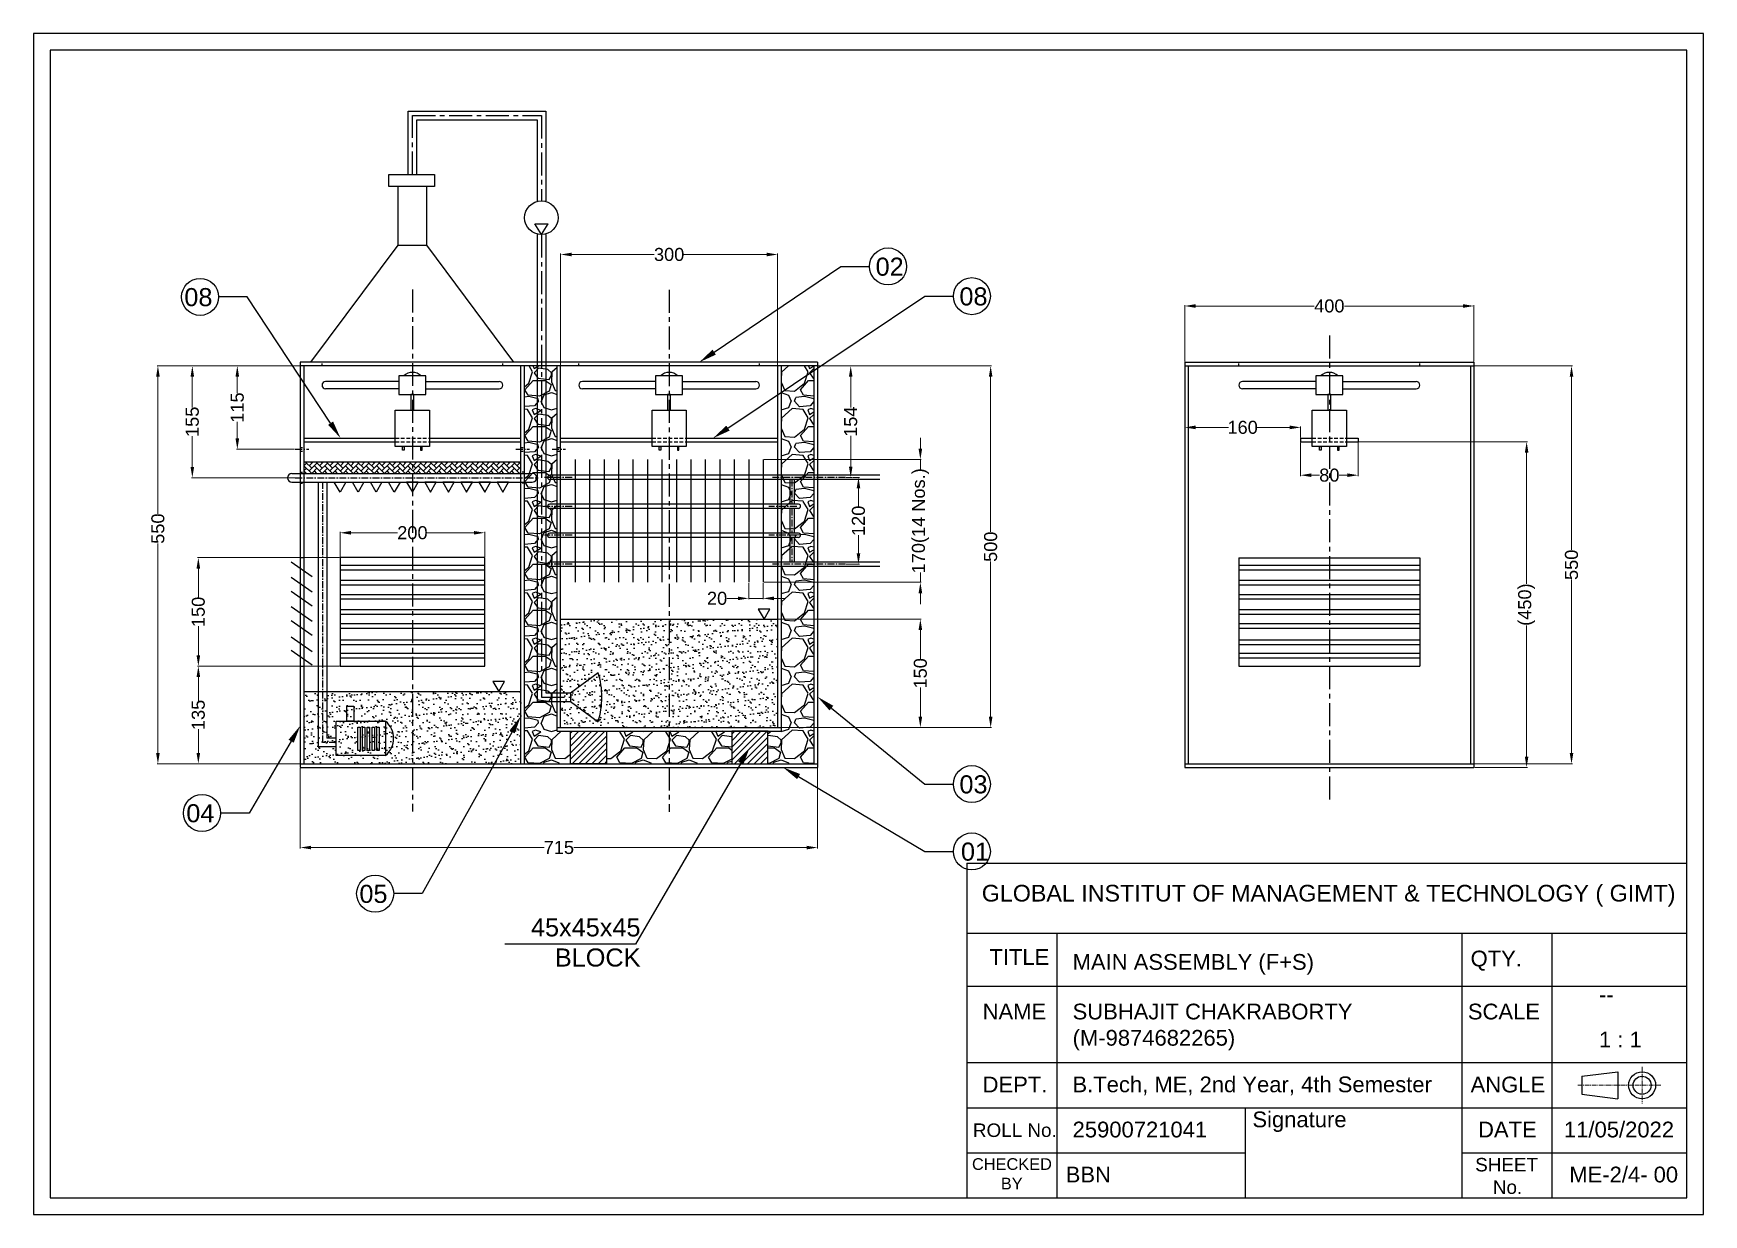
# Model space of a CAD drawing. Header units: millimetres. Extents: x 215 to 15965, y -6575 to 857.
# Drawn here: x 237 to 2546, y -2839 to -1206 of the extents above; entities that cross this region are included whole.
import ezdxf
from ezdxf import colors
from ezdxf.entities.mleader import LeaderData, LeaderLine
from ezdxf.math import Vec2, Vec3

# ---------------------------------------------------------------- set-up
doc = ezdxf.new("R2010")
doc.units = ezdxf.units.MM
for name, pattern in [('CENTER', [50.8, 31.75, -6.35, 6.35, -6.35]), ('HIDDEN', [9.525, 6.35, -3.175]), ('JIS_02_2.0', [3, 2, -1])]:
    doc.linetypes.add(name, pattern=pattern)
doc.styles.get("Standard").update_dxf_attribs({"font": 'arial.ttf'})
doc.dimstyles.new('BIJU SP. D-LINE', dxfattribs={"dimtxt": 6, "dimasz": 5.5, "dimexe": 1.25, "dimexo": 1, "dimtad": 0, "dimdec": 0, "dimdsep": 46, "dimtxsty": 'Standard', "dimcen": 2.5, "dimclrd": 200, "dimclre": 200, "dimclrt": 256, "dimadec": 0, "dimazin": 0, "dimtm": 1e-09, "dimtfac": 1, "dimtdec": 0, "dimtmove": 0, "dimatfit": 3, "dimfxl": 0, "dimlwd": 13, "dimlwe": 13, "dimarcsym": 0})

msp = doc.modelspace()

# ---------------------------------------------------------------- texts
at = {"char_height": 25}
for s, width, insert, attachment_point in [('02', 42.736, (1401.1, -1515.6), 1), ('08', 42.736, (484.1, -1557.7), 3), ('08', 42.736, (1517, -1556.7), 1), ('03', 42.736, (1517, -2231.3), 1), ('04', 42.736, (486.8, -2271.2), 3), ('01', 42.736, (1519.1, -2324.3), 1), ('05', 42.736, (726.2, -2382.7), 3), ('\\A1;45x45x45 BLOCK', 215.378, (1076, -2429), 3)]:
    msp.add_mtext_dynamic_manual_height_columns(s, width=width, gutter_width=12.5, heights=[0], dxfattribs=dict(at, insert=insert, attachment_point=attachment_point))

# ---------------------------------------------------------------- blocks, each defined once
blk = doc.blocks.new('*D523')
at = {"color": 200, "lineweight": 13, "transparency": 16777216}
for p, q in [((1321.6, -1665.3), (1561.5, -1665.3)), ((1560.2, -1680.3), (1560.2, -1894.8)), ((1560.2, -2150.3), (1560.2, -1935.7)), ((1271.6, -2165.3), (1561.5, -2165.3))]:
    blk.add_line(p, q, dxfattribs=at)
at = {"color": 200, "transparency": 16777216}
for points in [[(1557.7, -1680.3), (1562.7, -1680.3), (1560.2, -1665.3)], [(1557.7, -2150.3), (1562.7, -2150.3), (1560.2, -2165.3)]]:
    blk.add_solid(points, dxfattribs=at)
at = {"layer": 'Defpoints', "color": 0, "transparency": 16777216}
for p in [(1320.6, -1665.3), (1270.6, -2165.3), (1560.2, -2165.3)]:
    blk.add_point(p, dxfattribs=at)
at = {"transparency": 16777216, "insert": (1560.2, -1915.3), "char_height": 18, "attachment_point": 5, "rotation": 90}
blk.add_mtext('500', dxfattribs=at)
blk = doc.blocks.new('*D524')
at = {"color": 200, "lineweight": 13, "transparency": 16777216}
for p, q in [((604.6, -1665.3), (407.5, -1665.3)), ((408.7, -1680.3), (408.7, -1869.8)), ((408.7, -2200.3), (408.7, -1910.7)), ((604.6, -2215.3), (407.5, -2215.3))]:
    blk.add_line(p, q, dxfattribs=at)
at = {"color": 200, "transparency": 16777216}
for points in [[(406.2, -1680.3), (411.2, -1680.3), (408.7, -1665.3)], [(406.2, -2200.3), (411.2, -2200.3), (408.7, -2215.3)]]:
    blk.add_solid(points, dxfattribs=at)
at = {"layer": 'Defpoints', "color": 0, "transparency": 16777216}
for p in [(605.6, -1665.3), (408.7, -2215.3), (605.6, -2215.3)]:
    blk.add_point(p, dxfattribs=at)
at = {"transparency": 16777216, "insert": (408.7, -1890.3), "char_height": 18, "attachment_point": 5, "rotation": 90}
blk.add_mtext('550', dxfattribs=at)
blk = doc.blocks.new('*D525')
at = {"color": 200, "lineweight": 13, "transparency": 16777216}
for p, q in [((1320.6, -2216.3), (1320.6, -2332.5)), ((605.6, -2221.3), (605.6, -2332.5)), ((620.6, -2331.2), (942.6, -2331.2)), ((1305.6, -2331.2), (983.6, -2331.2))]:
    blk.add_line(p, q, dxfattribs=at)
at = {"color": 200, "transparency": 16777216}
for points in [[(620.6, -2328.7), (620.6, -2333.7), (605.6, -2331.2)], [(1305.6, -2328.7), (1305.6, -2333.7), (1320.6, -2331.2)]]:
    blk.add_solid(points, dxfattribs=at)
at = {"layer": 'Defpoints', "color": 0, "transparency": 16777216}
for p in [(1320.6, -2215.3), (605.6, -2220.3), (1320.6, -2331.2)]:
    blk.add_point(p, dxfattribs=at)
at = {"transparency": 16777216, "insert": (963.1, -2331.2), "char_height": 18, "attachment_point": 5}
blk.add_mtext('715', dxfattribs=at)
blk = doc.blocks.new('*D526')
at = {"color": 200, "lineweight": 13, "transparency": 16777216}
for p, q in [((965.6, -1664.3), (965.6, -1510)), ((980.6, -1511.3), (1095.1, -1511.3)), ((1250.6, -1511.3), (1136, -1511.3)), ((1265.6, -1664.3), (1265.6, -1510))]:
    blk.add_line(p, q, dxfattribs=at)
at = {"color": 200, "transparency": 16777216}
for points in [[(980.6, -1508.8), (980.6, -1513.8), (965.6, -1511.3)], [(1250.6, -1508.8), (1250.6, -1513.8), (1265.6, -1511.3)]]:
    blk.add_solid(points, dxfattribs=at)
at = {"layer": 'Defpoints', "color": 0, "transparency": 16777216}
for p in [(1265.6, -1511.3), (965.6, -1665.3), (1265.6, -1665.3)]:
    blk.add_point(p, dxfattribs=at)
at = {"transparency": 16777216, "insert": (1115.6, -1511.3), "char_height": 18, "attachment_point": 5}
blk.add_mtext('300', dxfattribs=at)
blk = doc.blocks.new('*D527')
at = {"color": 200, "lineweight": 13, "transparency": 16777216}
for p, q in [((604.6, -1665.3), (517.2, -1665.3)), ((518.5, -1680.3), (518.5, -1703.2)), ((518.5, -1765.6), (518.5, -1742.7)), ((597.7, -1780.6), (517.2, -1780.6))]:
    blk.add_line(p, q, dxfattribs=at)
at = {"color": 200, "transparency": 16777216}
for points in [[(516, -1680.3), (521, -1680.3), (518.5, -1665.3)], [(516, -1765.6), (521, -1765.6), (518.5, -1780.6)]]:
    blk.add_solid(points, dxfattribs=at)
at = {"layer": 'Defpoints', "color": 0, "transparency": 16777216}
for p in [(605.6, -1665.3), (518.5, -1780.6), (598.7, -1780.6)]:
    blk.add_point(p, dxfattribs=at)
at = {"transparency": 16777216, "insert": (518.5, -1722.9), "char_height": 18, "attachment_point": 5, "rotation": 90}
blk.add_mtext('115', dxfattribs=at)
blk = doc.blocks.new('*D528')
at = {"color": 200, "lineweight": 13, "transparency": 16777216}
for p, q in [((529.6, -1665.3), (455.1, -1665.3)), ((456.3, -1680.3), (456.3, -1722.9)), ((456.3, -1804.9), (456.3, -1762.3)), ((604.6, -1819.9), (455.1, -1819.9))]:
    blk.add_line(p, q, dxfattribs=at)
at = {"color": 200, "transparency": 16777216}
for points in [[(453.8, -1680.3), (458.8, -1680.3), (456.3, -1665.3)], [(453.8, -1804.9), (458.8, -1804.9), (456.3, -1819.9)]]:
    blk.add_solid(points, dxfattribs=at)
at = {"layer": 'Defpoints', "color": 0, "transparency": 16777216}
for p in [(530.6, -1665.3), (456.3, -1819.9), (605.6, -1819.9)]:
    blk.add_point(p, dxfattribs=at)
at = {"transparency": 16777216, "insert": (456.3, -1742.6), "char_height": 18, "attachment_point": 5, "rotation": 90}
blk.add_mtext('155', dxfattribs=at)
blk = doc.blocks.new('*D529')
at = {"color": 200, "lineweight": 13, "transparency": 16777216}
for p, q in [((1360.3, -1665.3), (1368, -1665.3)), ((1366.7, -1680.3), (1366.7, -1722.7)), ((1366.7, -1804.5), (1366.7, -1762)), ((1360.3, -1819.5), (1368, -1819.5))]:
    blk.add_line(p, q, dxfattribs=at)
at = {"color": 200, "transparency": 16777216}
for points in [[(1364.2, -1680.3), (1369.2, -1680.3), (1366.7, -1665.3)], [(1364.2, -1804.5), (1369.2, -1804.5), (1366.7, -1819.5)]]:
    blk.add_solid(points, dxfattribs=at)
at = {"layer": 'Defpoints', "color": 0, "transparency": 16777216}
for p in [(1359.3, -1665.3), (1359.3, -1819.5), (1366.7, -1819.5)]:
    blk.add_point(p, dxfattribs=at)
at = {"transparency": 16777216, "insert": (1366.7, -1742.4), "char_height": 18, "attachment_point": 5, "rotation": 90}
blk.add_mtext('154', dxfattribs=at)
blk = doc.blocks.new('*D530')
at = {"color": 200, "lineweight": 13, "transparency": 16777216}
for p, q in [((1463, -1779.6), (1463, -1764.6)), ((1246.6, -1794.6), (1464.3, -1794.6)), ((1463, -1794.6), (1463, -1808)), ((1463, -1964.5), (1463, -1951)), ((1246.6, -1964.5), (1464.3, -1964.5)), ((1463, -1979.5), (1463, -1994.5))]:
    blk.add_line(p, q, dxfattribs=at)
at = {"color": 200, "transparency": 16777216}
for points in [[(1460.5, -1779.6), (1465.5, -1779.6), (1463, -1794.6)], [(1460.5, -1979.5), (1465.5, -1979.5), (1463, -1964.5)]]:
    blk.add_solid(points, dxfattribs=at)
at = {"layer": 'Defpoints', "color": 0, "transparency": 16777216}
for p in [(1245.6, -1794.6), (1245.6, -1964.5), (1463, -1964.5)]:
    blk.add_point(p, dxfattribs=at)
at = {"transparency": 16777216, "insert": (1463, -1879.5), "char_height": 18, "attachment_point": 5, "rotation": 90}
blk.add_mtext('170(14 Nos.)', dxfattribs=at)
blk = doc.blocks.new('*D531')
at = {"color": 200, "lineweight": 13, "transparency": 16777216}
for p, q in [((1266.6, -2015.3), (1464.3, -2015.3)), ((1463, -2030.3), (1463, -2070.6)), ((1463, -2150.3), (1463, -2109.9)), ((1271.6, -2165.3), (1464.3, -2165.3))]:
    blk.add_line(p, q, dxfattribs=at)
at = {"color": 200, "transparency": 16777216}
for points in [[(1460.5, -2030.3), (1465.5, -2030.3), (1463, -2015.3)], [(1460.5, -2150.3), (1465.5, -2150.3), (1463, -2165.3)]]:
    blk.add_solid(points, dxfattribs=at)
at = {"layer": 'Defpoints', "color": 0, "transparency": 16777216}
for p in [(1265.6, -2015.3), (1270.6, -2165.3), (1463, -2165.3)]:
    blk.add_point(p, dxfattribs=at)
at = {"transparency": 16777216, "insert": (1463, -2090.3), "char_height": 18, "attachment_point": 5, "rotation": 90}
blk.add_mtext('150', dxfattribs=at)
blk = doc.blocks.new('*D537')
at = {"color": 200, "lineweight": 13, "transparency": 16777216}
for p, q in [((1988.7, -1771.3), (1988.7, -1817.7)), ((2068.3, -1771.3), (2068.3, -1817.7)), ((2003.7, -1816.4), (2015, -1816.4)), ((2053.3, -1816.4), (2042, -1816.4))]:
    blk.add_line(p, q, dxfattribs=at)
at = {"color": 200, "transparency": 16777216}
for points in [[(2003.7, -1813.9), (2003.7, -1818.9), (1988.7, -1816.4)], [(2053.3, -1813.9), (2053.3, -1818.9), (2068.3, -1816.4)]]:
    blk.add_solid(points, dxfattribs=at)
at = {"layer": 'Defpoints', "color": 0, "transparency": 16777216}
for p in [(1988.7, -1770.3), (2068.3, -1770.3), (2068.3, -1816.4)]:
    blk.add_point(p, dxfattribs=at)
at = {"transparency": 16777216, "insert": (2028.5, -1816.4), "char_height": 18, "attachment_point": 5}
blk.add_mtext('80', dxfattribs=at)
blk = doc.blocks.new('*D538')
at = {"color": 200, "lineweight": 13, "transparency": 16777216}
for p, q in [((1828.5, -1764.8), (1828.5, -1749)), ((1843.5, -1750.3), (1889, -1750.3)), ((1973.7, -1750.3), (1928.2, -1750.3)), ((1988.7, -1764.3), (1988.7, -1749))]:
    blk.add_line(p, q, dxfattribs=at)
at = {"color": 200, "transparency": 16777216}
for points in [[(1843.5, -1747.8), (1843.5, -1752.8), (1828.5, -1750.3)], [(1973.7, -1747.8), (1973.7, -1752.8), (1988.7, -1750.3)]]:
    blk.add_solid(points, dxfattribs=at)
at = {"layer": 'Defpoints', "color": 0, "transparency": 16777216}
for p in [(1988.7, -1750.3), (1828.5, -1765.8), (1988.7, -1765.3)]:
    blk.add_point(p, dxfattribs=at)
at = {"transparency": 16777216, "insert": (1908.6, -1750.3), "char_height": 18, "attachment_point": 5}
blk.add_mtext('160', dxfattribs=at)
blk = doc.blocks.new('*D539')
at = {"color": 200, "lineweight": 13, "transparency": 16777216}
for p, q in [((2066.8, -1770.3), (2302.5, -1770.3)), ((2301.3, -1785.3), (2301.3, -1966.5)), ((2301.3, -2205.3), (2301.3, -2024)), ((2229.5, -2220.3), (2302.5, -2220.3))]:
    blk.add_line(p, q, dxfattribs=at)
at = {"color": 200, "transparency": 16777216}
for points in [[(2298.8, -1785.3), (2303.8, -1785.3), (2301.3, -1770.3)], [(2298.8, -2205.3), (2303.8, -2205.3), (2301.3, -2220.3)]]:
    blk.add_solid(points, dxfattribs=at)
at = {"layer": 'Defpoints', "color": 0, "transparency": 16777216}
for p in [(2065.8, -1770.3), (2228.5, -2220.3), (2301.3, -2220.3)]:
    blk.add_point(p, dxfattribs=at)
at = {"transparency": 16777216, "insert": (2301.3, -1995.3), "char_height": 18, "attachment_point": 5, "rotation": 90}
blk.add_mtext('(450)', dxfattribs=at)
blk = doc.blocks.new('*D540')
at = {"color": 200, "lineweight": 13, "transparency": 16777216}
for p, q in [((2229.5, -1665.3), (2364.6, -1665.3)), ((2363.4, -1680.3), (2363.4, -1919.8)), ((2363.4, -2200.3), (2363.4, -1960.7)), ((2229.5, -2215.3), (2364.6, -2215.3))]:
    blk.add_line(p, q, dxfattribs=at)
at = {"color": 200, "transparency": 16777216}
for points in [[(2360.9, -1680.3), (2365.9, -1680.3), (2363.4, -1665.3)], [(2360.9, -2200.3), (2365.9, -2200.3), (2363.4, -2215.3)]]:
    blk.add_solid(points, dxfattribs=at)
at = {"layer": 'Defpoints', "color": 0, "transparency": 16777216}
for p in [(2228.5, -1665.3), (2228.5, -2215.3), (2363.4, -2215.3)]:
    blk.add_point(p, dxfattribs=at)
at = {"transparency": 16777216, "insert": (2363.4, -1940.3), "char_height": 18, "attachment_point": 5, "rotation": 90}
blk.add_mtext('550', dxfattribs=at)
blk = doc.blocks.new('*D541')
at = {"color": 200, "lineweight": 13, "transparency": 16777216}
for p, q in [((1828.5, -1659.3), (1828.5, -1581.3)), ((1843.5, -1582.5), (2007.7, -1582.5)), ((2213.5, -1582.5), (2049.3, -1582.5)), ((2228.5, -1659.3), (2228.5, -1581.3))]:
    blk.add_line(p, q, dxfattribs=at)
at = {"color": 200, "transparency": 16777216}
for points in [[(1843.5, -1580), (1843.5, -1585), (1828.5, -1582.5)], [(2213.5, -1580), (2213.5, -1585), (2228.5, -1582.5)]]:
    blk.add_solid(points, dxfattribs=at)
at = {"layer": 'Defpoints', "color": 0, "transparency": 16777216}
for p in [(2228.5, -1582.5), (1828.5, -1660.3), (2228.5, -1660.3)]:
    blk.add_point(p, dxfattribs=at)
at = {"transparency": 16777216, "insert": (2028.5, -1582.5), "char_height": 18, "attachment_point": 5}
blk.add_mtext('400', dxfattribs=at)
blk = doc.blocks.new('*D543')
at = {"color": 200, "lineweight": 13, "transparency": 16777216}
for p, q in [((1225.6, -1965.5), (1225.6, -1987.9)), ((1245.6, -1965.5), (1245.6, -1987.9)), ((1210.6, -1986.7), (1195.6, -1986.7)), ((1245.6, -1986.7), (1225.6, -1986.7)), ((1260.6, -1986.7), (1275.6, -1986.7))]:
    blk.add_line(p, q, dxfattribs=at)
at = {"color": 200, "transparency": 16777216}
for points in [[(1210.6, -1984.2), (1210.6, -1989.2), (1225.6, -1986.7)], [(1260.6, -1984.2), (1260.6, -1989.2), (1245.6, -1986.7)]]:
    blk.add_solid(points, dxfattribs=at)
at = {"layer": 'Defpoints', "color": 0, "transparency": 16777216}
for p in [(1225.6, -1964.5), (1245.6, -1964.5), (1245.6, -1986.7)]:
    blk.add_point(p, dxfattribs=at)
at = {"transparency": 16777216, "insert": (1181.9, -1986.7), "char_height": 18, "attachment_point": 5}
blk.add_mtext('20', dxfattribs=at)
blk = doc.blocks.new('*D544')
at = {"color": 200, "lineweight": 13, "transparency": 16777216}
for p, q in [((660.6, -1929.4), (660.6, -1894.8)), ((675.6, -1896), (739.9, -1896)), ((845.6, -1896), (781.2, -1896)), ((860.6, -1929.4), (860.6, -1894.8))]:
    blk.add_line(p, q, dxfattribs=at)
at = {"color": 200, "transparency": 16777216}
for points in [[(675.6, -1893.5), (675.6, -1898.5), (660.6, -1896)], [(845.6, -1893.5), (845.6, -1898.5), (860.6, -1896)]]:
    blk.add_solid(points, dxfattribs=at)
at = {"layer": 'Defpoints', "color": 0, "transparency": 16777216}
for p in [(860.6, -1896), (660.6, -1930.4), (860.6, -1930.4)]:
    blk.add_point(p, dxfattribs=at)
at = {"transparency": 16777216, "insert": (760.6, -1896), "char_height": 18, "attachment_point": 5}
blk.add_mtext('200', dxfattribs=at)
blk = doc.blocks.new('*D545')
at = {"color": 200, "lineweight": 13, "transparency": 16777216}
for p, q in [((659.6, -1930.4), (463.3, -1930.4)), ((464.6, -1945.4), (464.6, -1985.8)), ((464.6, -2065.4), (464.6, -2025.1)), ((659.6, -2080.4), (463.3, -2080.4))]:
    blk.add_line(p, q, dxfattribs=at)
at = {"color": 200, "transparency": 16777216}
for points in [[(462.1, -1945.4), (467.1, -1945.4), (464.6, -1930.4)], [(462.1, -2065.4), (467.1, -2065.4), (464.6, -2080.4)]]:
    blk.add_solid(points, dxfattribs=at)
at = {"layer": 'Defpoints', "color": 0, "transparency": 16777216}
for p in [(660.6, -1930.4), (464.6, -2080.4), (660.6, -2080.4)]:
    blk.add_point(p, dxfattribs=at)
at = {"transparency": 16777216, "insert": (464.6, -2005.4), "char_height": 18, "attachment_point": 5, "rotation": 90}
blk.add_mtext('150', dxfattribs=at)
blk = doc.blocks.new('*D546')
at = {"color": 200, "lineweight": 13, "transparency": 16777216}
for p, q in [((659.6, -2080.4), (463.3, -2080.4)), ((464.6, -2095.4), (464.6, -2128.1)), ((464.6, -2200.3), (464.6, -2167.6)), ((604.6, -2215.3), (463.3, -2215.3))]:
    blk.add_line(p, q, dxfattribs=at)
at = {"color": 200, "transparency": 16777216}
for points in [[(462.1, -2095.4), (467.1, -2095.4), (464.6, -2080.4)], [(462.1, -2200.3), (467.1, -2200.3), (464.6, -2215.3)]]:
    blk.add_solid(points, dxfattribs=at)
at = {"layer": 'Defpoints', "color": 0, "transparency": 16777216}
for p in [(660.6, -2080.4), (464.6, -2215.3), (605.6, -2215.3)]:
    blk.add_point(p, dxfattribs=at)
at = {"transparency": 16777216, "insert": (464.6, -2147.8), "char_height": 18, "attachment_point": 5, "rotation": 90}
blk.add_mtext('135', dxfattribs=at)
blk = doc.blocks.new('*D569')
at = {"color": 200, "lineweight": 13, "transparency": 16777216}
for p, q in [((1369, -1819.5), (1378.7, -1819.5)), ((1377.4, -1834.5), (1377.4, -1859.8)), ((1377.4, -1924.5), (1377.4, -1899.1)), ((1360.3, -1939.5), (1378.7, -1939.5))]:
    blk.add_line(p, q, dxfattribs=at)
at = {"color": 200, "transparency": 16777216}
for points in [[(1374.9, -1834.5), (1379.9, -1834.5), (1377.4, -1819.5)], [(1374.9, -1924.5), (1379.9, -1924.5), (1377.4, -1939.5)]]:
    blk.add_solid(points, dxfattribs=at)
at = {"layer": 'Defpoints', "color": 0, "transparency": 16777216}
for p in [(1368, -1819.5), (1359.3, -1939.5), (1377.4, -1939.5)]:
    blk.add_point(p, dxfattribs=at)
at = {"transparency": 16777216, "insert": (1377.4, -1879.5), "char_height": 18, "attachment_point": 5, "rotation": 90}
blk.add_mtext('120', dxfattribs=at)
blk = doc.blocks.new('A$C096A11DD')
for p, q in [((664, 250), (664, 12)), ((664, 250), (1176, 250)), ((1176, 12), (1176, 204)), ((1176, 200), (664, 200)), ((728, 200), (728, 12)), ((1016, 200), (1016, 12)), ((1080, 200), (1080, 12)), ((1176, 162.1), (664, 162.1)), ((1176, 108), (664, 108)), ((1101.4, 98.4), (1127, 101.6)), ((1101.4, 98.4), (1101.4, 85.6)), ((1127, 101.6), (1127, 82.4)), ((1101.4, 85.6), (1127, 82.4)), ((664, 76), (1176, 76)), ((862.1, 12), (862.1, 76)), ((664, 44), (862.1, 44)), ((1016, 44), (1176, 44)), ((664, 12), (1176, 12))]:
    blk.add_line(p, q)
at = {"color": 6, "linetype": 'CENTER', "lineweight": 13, "ltscale": 0.1}
for p, q in [((1144.3, 105), (1144.3, 79)), ((1098.5, 92), (1157.8, 92))]:
    blk.add_line(p, q, dxfattribs=at)
at = {"color": 0}
for points in [[(1188, 0), (1188, 840), (0, 840), (0, 0)], [(1176, 12), (1176, 828), (12, 828), (12, 12)]]:
    blk.add_lwpolyline(points, close=True, dxfattribs=at)
for radius in [9.6, 6.4]:
    blk.add_circle((1144.3, 92), radius)
at = {"attachment_point": 1}
for s, width, insert, char_height in [('GLOBAL INSTITUT OF MANAGEMENT & TECHNOLOGY ( GIMT)', 597.904, (674.6, 234.5), 11.84), ('TITLE', 256, (680, 188.8), 11.2), ('MAIN ASSEMBLY (F+S)', 183.652, (739.2, 185.3), 11.2), ('QTY.', 160, (1022.3, 187.7), 11.2), ('--', 160, (1113.6, 162.1), 11.2), ('NAME', 160, (675.2, 150), 11.2), ('SUBHAJIT CHAKRABORTY (M-9874682265)', 230.767, (739.2, 150), 11.2), (' SCALE', 160, (1016, 150), 11.2), ('1 : 1', 160, (1113.6, 130.1), 11.2), ('DEPT.', 160, (675.2, 98.1), 11.2), ('B.Tech, ME, 2nd Year, 4th Semester ', 499.147, (739.1, 98.2), 11.2), ('ANGLE', 160, (1022.3, 98.1), 11.2), ('Signature ', 160, (867.1, 73.3), 11.2), ('ROLL No.', 160, (668.3, 64.8), 9.6), ('25900721041', 160, (739.2, 66.1), 11.2), ('DATE', 160, (1027.6, 66.1), 11.2), ('11/05/2022', 160, (1088.7, 66.1), 11.2), ('\\pi-17.774;CHECKED\\P\\pi2.7621;BY', 20.087, (685.4, 40.1), 8.32), ('\\pi-14.14871,t110.65129;SHEET \\P\\pi-1.56917,t123.23083;No.', 15.544, (1039.7, 40.3), 9.6), ('BBN', 160, (734.3, 34.1), 11.2), ('ME-2/4- 00', 160, (1092.5, 34.1), 11.2)]:
    blk.add_mtext_dynamic_manual_height_columns(s, width=width, gutter_width=12.5, heights=[0], dxfattribs=dict(at, insert=insert, char_height=char_height))

# ---------------------------------------------------------------- dimensions: what is measured, and where the dimension line sits
for base, p1, p2, picture, middle in [((1265.6, -1511.3), (965.6, -1665.3), (1265.6, -1665.3), '*D526', (1115.6, -1511.3)), ((2228.5, -1582.5), (1828.5, -1660.3), (2228.5, -1660.3), '*D541', (2028.5, -1582.5)), ((1988.7, -1750.3), (1828.5, -1765.8), (1988.7, -1765.3), '*D538', (1908.6, -1750.3)), ((860.6, -1896), (660.6, -1930.4), (860.6, -1930.4), '*D544', (760.6, -1896))]:
    dim = msp.add_linear_dim(base=base, p1=p1, p2=p2, dimstyle='BIJU SP. D-LINE', override={"dimtxt": 18, "dimasz": 15})
    dim.commit()
    dim.dimension.update_dxf_attribs({"geometry": picture, "text_midpoint": middle})
dim = msp.add_linear_dim(base=(408.7, -2215.3), p1=(605.6, -1665.3), p2=(605.6, -2215.3), angle=90, dimstyle='BIJU SP. D-LINE', override={"dimtxt": 18, "dimasz": 15})
dim.commit()
dim.dimension.update_dxf_attribs({"geometry": '*D524', "text_midpoint": (408.7, -1890.3), "dimtype": 160})
for base, p1, p2, picture, middle in [((456.3, -1819.9), (530.6, -1665.3), (605.6, -1819.9), '*D528', (456.3, -1742.6)), ((518.5, -1780.6), (605.6, -1665.3), (598.7, -1780.6), '*D527', (518.5, -1722.9)), ((1560.2, -2165.3), (1320.6, -1665.3), (1270.6, -2165.3), '*D523', (1560.2, -1915.3)), ((1366.7, -1819.5), (1359.3, -1665.3), (1359.3, -1819.5), '*D529', (1366.7, -1742.4)), ((2363.4, -2215.3), (2228.5, -1665.3), (2228.5, -2215.3), '*D540', (2363.4, -1940.3)), ((1377.4, -1939.5), (1368, -1819.5), (1359.3, -1939.5), '*D569', (1377.4, -1879.5)), ((464.6, -2080.4), (660.6, -1930.4), (660.6, -2080.4), '*D545', (464.6, -2005.4)), ((1463, -2165.3), (1265.6, -2015.3), (1270.6, -2165.3), '*D531', (1463, -2090.3)), ((464.6, -2215.3), (660.6, -2080.4), (605.6, -2215.3), '*D546', (464.6, -2147.8))]:
    dim = msp.add_linear_dim(base=base, p1=p1, p2=p2, angle=90, dimstyle='BIJU SP. D-LINE', override={"dimtxt": 18, "dimasz": 15})
    dim.commit()
    dim.dimension.update_dxf_attribs({"geometry": picture, "text_midpoint": middle})
for base, p1, p2, text, picture, middle in [((1463, -1964.5), (1245.6, -1794.6), (1245.6, -1964.5), '<>(14 Nos.)', '*D530', (1463, -1879.5)), ((2301.3, -2220.3), (2065.8, -1770.3), (2228.5, -2220.3), '(<>)', '*D539', (2301.3, -1995.3))]:
    dim = msp.add_linear_dim(base=base, p1=p1, p2=p2, angle=90, text=text, dimstyle='BIJU SP. D-LINE', override={"dimtxt": 18, "dimasz": 15})
    dim.commit()
    dim.dimension.update_dxf_attribs({"geometry": picture, "text_midpoint": middle})
for base, p1, p2, picture, middle in [((2068.3, -1816.4), (1988.7, -1770.3), (2068.3, -1770.3), '*D537', (2028.5, -1816.4)), ((1245.6, -1986.7), (1225.6, -1964.5), (1245.6, -1964.5), '*D543', (1181.9, -1986.7)), ((1320.6, -2331.2), (605.6, -2220.3), (1320.6, -2215.3), '*D525', (963.1, -2331.2))]:
    dim = msp.add_linear_dim(base=base, p1=p1, p2=p2, dimstyle='BIJU SP. D-LINE', override={"dimtxt": 18, "dimasz": 15})
    dim.commit()
    dim.dimension.update_dxf_attribs({"geometry": picture, "text_midpoint": middle, "dimtype": 160})

# ---------------------------------------------------------------- hatches: boundary and pattern name
h = msp.add_hatch()
h.set_pattern_fill('GRAVEL', color=30, scale=2.5)
h.paths.add_polyline_path([(979, -2215.3), (979, -2170.3), (960.6, -2170.3), (960.6, -1665.3), (915.6, -1665.3), (915.6, -2215.3)])
h.paths.add_polyline_path([(1252.1, -2170.3), (1252.1, -2215.3), (1315.6, -2215.3), (1315.6, -1665.3), (1270.6, -1665.3), (1270.6, -2170.3)])
h.paths.add_polyline_path([(1202.1, -2215.3), (1202.1, -2170.3), (1029, -2170.3), (1029, -2215.3)])
at = {"true_color": 0xf8d731}
h = msp.add_hatch(dxfattribs=at)
h.set_pattern_fill('AR-HBONE', color=40, scale=0.05)
h.paths.add_polyline_path([(760.6, -1797.9), (610.6, -1797.9), (610.6, -1813.9), (760.6, -1813.9)])
h.paths.add_polyline_path([(910.6, -1797.9), (760.6, -1797.9), (760.6, -1813.9), (910.6, -1813.9)])
h = msp.add_hatch()
h.set_pattern_fill('AR-SAND', color=4, scale=0.3)
h.paths.add_polyline_path([(965.6, -2015.3), (965.6, -2165.3), (1265.6, -2165.3), (1265.6, -2015.3)])
h = msp.add_hatch()
h.set_pattern_fill('AR-SAND', color=4, scale=0.3)
h.paths.add_polyline_path([(760.6, -2115.3), (610.6, -2115.3), (610.6, -2215.3), (760.6, -2215.3)])
h.paths.add_polyline_path([(910.6, -2115.3), (760.6, -2115.3), (760.6, -2215.3), (910.6, -2215.3)])
h = msp.add_hatch()
h.set_pattern_fill('ANSI31', color=3, scale=2)
h.paths.add_polyline_path([(1029, -2170.3), (979, -2170.3), (979, -2215.3), (1029, -2215.3)])
h.paths.add_polyline_path([(1252.1, -2170.3), (1202.1, -2170.3), (1202.1, -2215.3), (1252.1, -2215.3)])

# ---------------------------------------------------------------- linework, layer by layer
at = {"color": 3}
for p, q in [((754.6, -1400.8), (754.6, -1313.3)), ((754.6, -1313.3), (945, -1313.3)), ((945, -1313.3), (945, -1437.3)), ((766.6, -1400.8), (766.6, -1325.3)), ((766.6, -1325.3), (933, -1325.3)), ((933, -1325.3), (933, -1437.3)), ((933, -1483.6), (933, -2129.2)), ((945, -1483.6), (945, -2117.2)), ((593.9, -1813.9), (926.4, -1813.9)), ((1407.1, -1816.5), (950.6, -1816.5)), ((1407.1, -1822.5), (950.6, -1822.5)), ((1282.3, -1822.4), (1282.3, -1856.4)), ((1288.3, -1822.4), (1288.3, -1856.4)), ((593.9, -1825.9), (926.4, -1825.9)), ((630.4, -1825.9), (630.4, -2192.1)), ((642.4, -1825.9), (642.4, -2180.1)), ((1294.4, -1856.5), (950.6, -1856.5)), ((1294.4, -1862.5), (950.6, -1862.5)), ((1282.3, -1862.5), (1282.3, -1896.5)), ((1288.3, -1862.5), (1288.3, -1896.5)), ((1294.4, -1896.5), (950.6, -1896.5)), ((1294.4, -1902.5), (950.6, -1902.5)), ((1282.3, -1902.4), (1282.3, -1936.4)), ((1288.3, -1902.4), (1288.3, -1936.4)), ((1407.1, -1936.5), (950.6, -1936.5)), ((1407.1, -1942.5), (950.6, -1942.5)), ((945, -2117.2), (979.4, -2117.2)), ((933, -2129.2), (979.4, -2129.2)), ((655, -2192.1), (630.4, -2192.1)), ((655, -2180.1), (642.4, -2180.1))]:
    msp.add_line(p, q, dxfattribs=at)
at = {"color": 1, "linetype": 'CENTER'}
for p, q in [((760.6, -1400.8), (760.6, -1319.3)), ((760.6, -1319.3), (939, -1319.3)), ((939, -1319.3), (939, -1437.3)), ((939, -1483.6), (939, -2123.2)), ((760.6, -1559.7), (760.6, -2281.4)), ((1115.6, -1560), (1115.6, -2281.7)), ((2028.5, -1623.4), (2028.5, -2266.9)), ((939, -2123.2), (979.4, -2123.2))]:
    msp.add_line(p, q, dxfattribs=at)
for p, q in [((740.7, -1498.2), (740.7, -1417.3)), ((780.4, -1498.2), (780.4, -1417.3)), ((939, -1483.6), (929.8, -1468.7)), ((929.8, -1468.7), (948.2, -1468.7)), ((939, -1483.6), (948.2, -1468.7)), ((620.3, -1660.3), (740.7, -1498.2)), ((740.7, -1498.2), (780.4, -1498.2)), ((900.8, -1660.3), (780.4, -1498.2)), ((605.6, -1660.3), (605.6, -2220.3)), ((1320.6, -1660.3), (605.6, -1660.3)), ((1320.6, -1660.3), (1320.6, -2220.3)), ((1828.5, -1660.3), (2228.5, -1660.3)), ((1828.5, -1660.3), (1828.5, -2220.3)), ((2228.5, -1660.3), (2228.5, -2220.3)), ((1320.6, -1665.3), (605.6, -1665.3)), ((610.6, -1665.3), (610.6, -2215.3)), ((910.6, -2215.3), (910.6, -1665.3)), ((915.6, -2215.3), (915.6, -1665.3)), ((960.6, -2170.3), (960.6, -1665.3)), ((965.6, -2165.3), (965.6, -1665.3)), ((1265.6, -1665.3), (1265.6, -2165.3)), ((1270.6, -1665.3), (1270.6, -2170.3)), ((1315.6, -1665.3), (1315.6, -2215.3)), ((1828.5, -1665.3), (2228.5, -1665.3)), ((1833.5, -1665.3), (1833.5, -2215.3)), ((2223.5, -1665.3), (2223.5, -2215.3)), ((741.8, -1686.9), (640.6, -1686.9)), ((741.8, -1696.9), (640.6, -1696.9)), ((779.3, -1686.9), (880.6, -1686.9)), ((779.3, -1696.9), (880.6, -1696.9)), ((1096.8, -1686.9), (995.6, -1686.9)), ((1096.8, -1696.9), (995.6, -1696.9)), ((1134.3, -1686.9), (1235.6, -1686.9)), ((1134.3, -1696.9), (1235.6, -1696.9)), ((2009.7, -1686.9), (1908.5, -1686.9)), ((2009.7, -1696.9), (1908.5, -1696.9)), ((2047.3, -1686.9), (2148.5, -1686.9)), ((2047.3, -1696.9), (2148.5, -1696.9)), ((610.6, -1765.3), (737, -1765.3)), ((610.6, -1770.3), (737, -1770.3)), ((784.1, -1765.3), (910.6, -1765.3)), ((784.1, -1770.3), (910.6, -1770.3)), ((965.6, -1765.3), (1092, -1765.3)), ((965.6, -1770.3), (1092, -1770.3)), ((1139.1, -1765.3), (1265.6, -1765.3)), ((1139.1, -1770.3), (1265.6, -1770.3)), ((1988.7, -1765.3), (2004.9, -1765.3)), ((1988.7, -1765.3), (1988.7, -1770.3)), ((1988.7, -1770.3), (2004.9, -1770.3)), ((2052.1, -1765.3), (2068.3, -1765.3)), ((2052.1, -1770.3), (2068.3, -1770.3)), ((2068.3, -1765.3), (2068.3, -1770.3)), ((985.6, -1794.6), (985.6, -1964.5)), ((1005.6, -1794.6), (1005.6, -1964.5)), ((1025.6, -1794.6), (1025.6, -1964.5)), ((1045.6, -1794.6), (1045.6, -1964.5)), ((1065.6, -1794.6), (1065.6, -1964.5)), ((1085.6, -1794.6), (1085.6, -1964.5)), ((1105.6, -1794.6), (1105.6, -1964.5)), ((1125.6, -1794.6), (1125.6, -1964.5)), ((1145.6, -1794.6), (1145.6, -1964.5)), ((1165.6, -1794.6), (1165.6, -1964.5)), ((1185.6, -1794.6), (1185.6, -1964.5)), ((1205.6, -1794.6), (1205.6, -1964.5)), ((1225.6, -1794.6), (1225.6, -1964.5)), ((1245.6, -1794.6), (1245.6, -1964.5)), ((592.9, -1936.3), (621.8, -1956.6)), ((605.6, -1930.4), (610.6, -1930.4)), ((660.6, -1930.4), (660.6, -2080.4)), ((860.6, -1930.4), (660.6, -1930.4)), ((860.6, -2080.4), (860.6, -1930.4)), ((1903.5, -1930.7), (2153.5, -1930.7)), ((1903.5, -1930.7), (1903.5, -2080.4)), ((2153.5, -1930.7), (2153.5, -2080.4)), ((592.9, -1957.3), (621.8, -1977.6)), ((660.6, -1940.7), (860.6, -1940.7)), ((660.6, -1947), (860.6, -1947)), ((660.6, -1961.7), (860.6, -1961.7)), ((1903.5, -1940.7), (2153.5, -1940.7)), ((1903.5, -1947), (2153.5, -1947)), ((1903.5, -1961.7), (2153.5, -1961.7)), ((592.9, -1976.7), (621.8, -1997)), ((660.6, -1968), (860.6, -1968)), ((660.6, -1981.2), (860.6, -1981.2)), ((1903.5, -1968), (2153.5, -1968)), ((1903.5, -1981.2), (2153.5, -1981.2)), ((592.9, -1997.7), (621.8, -2018)), ((660.6, -1987.5), (860.6, -1987.5)), ((660.6, -2002.2), (860.6, -2002.2)), ((660.6, -2008.5), (860.6, -2008.5)), ((1903.5, -1987.5), (2153.5, -1987.5)), ((1903.5, -2002.2), (2153.5, -2002.2)), ((1903.5, -2008.5), (2153.5, -2008.5)), ((592.9, -2017.2), (621.8, -2037.4)), ((660.6, -2021.6), (860.6, -2021.6)), ((660.6, -2027.9), (860.6, -2027.9)), ((1903.5, -2021.6), (2153.5, -2021.6)), ((1903.5, -2027.9), (2153.5, -2027.9)), ((592.9, -2039.7), (621.8, -2059.9)), ((660.6, -2044.1), (860.6, -2044.1)), ((660.6, -2050.4), (860.6, -2050.4)), ((1903.5, -2044.1), (2153.5, -2044.1)), ((1903.5, -2050.4), (2153.5, -2050.4)), ((592.9, -2058.2), (621.8, -2078.4)), ((660.6, -2062.6), (860.6, -2062.6)), ((660.6, -2068.9), (860.6, -2068.9)), ((1903.5, -2062.6), (2153.5, -2062.6)), ((1903.5, -2068.9), (2153.5, -2068.9)), ((605.6, -2080.4), (610.6, -2080.4)), ((660.6, -2080.4), (860.6, -2080.4)), ((979.4, -2117.2), (1017.3, -2089.1)), ((1903.5, -2080.4), (2153.5, -2080.4)), ((979.4, -2117.2), (979.4, -2129.2)), ((979.4, -2129.2), (1017.3, -2157.3)), ((960.6, -2165.3), (1270.6, -2165.3)), ((960.6, -2170.3), (1270.6, -2170.3)), ((605.6, -2215.3), (1320.6, -2215.3)), ((1828.5, -2215.3), (2228.5, -2215.3)), ((605.6, -2220.3), (1320.6, -2220.3)), ((1828.5, -2220.3), (2228.5, -2220.3))]:
    msp.add_line(p, q)
at = {"color": 6, "linetype": 'JIS_02_2.0', "ltscale": 1.6}
for p, q in [((635.6, -1665.3), (635.6, -1660.3)), ((885.6, -1665.3), (885.6, -1660.3)), ((990.6, -1665.3), (990.6, -1660.3)), ((1240.6, -1665.3), (1240.6, -1660.3)), ((1903.5, -1665.3), (1903.5, -1660.3)), ((2153.5, -1665.3), (2153.5, -1660.3)), ((605.6, -1778.1), (610.6, -1778.1)), ((910.6, -1778.1), (915.6, -1778.1)), ((960.6, -1778.1), (965.6, -1778.1)), ((605.6, -1783.1), (610.6, -1783.1)), ((910.6, -1783.1), (915.6, -1783.1)), ((960.6, -1783.1), (965.6, -1783.1)), ((605.6, -1812.4), (610.6, -1812.4)), ((915.6, -1812.4), (910.6, -1812.4)), ((605.6, -1827.4), (610.6, -1827.4)), ((915.6, -1827.4), (910.6, -1827.4))]:
    msp.add_line(p, q, dxfattribs=at)
at = {"color": 6, "linetype": 'HIDDEN', "ltscale": 0.8}
for p, q in [((737, -1765.3), (784.1, -1765.3)), ((737, -1770.3), (784.1, -1770.3)), ((1092, -1765.3), (1139.1, -1765.3)), ((1092, -1770.3), (1139.1, -1770.3)), ((2004.9, -1765.3), (2052.1, -1765.3)), ((2004.9, -1770.3), (2052.1, -1770.3))]:
    msp.add_line(p, q, dxfattribs=at)
at = {"color": 1, "linetype": 'CENTER', "ltscale": 0.3}
for p, q in [((598.7, -1780.6), (617.5, -1780.6)), ((903.7, -1780.6), (922.5, -1780.6)), ((953.7, -1780.6), (972.5, -1780.6)), ((598.7, -1819.9), (934.5, -1819.9)), ((981.5, -1819.5), (943.1, -1819.5)), ((1359.3, -1819.5), (1258.1, -1819.5)), ((1285.3, -1822.4), (1285.3, -1856.4)), ((636.4, -1825.9), (636.4, -2186.1)), ((981.5, -1859.5), (943.1, -1859.5)), ((1292, -1859.5), (1253.6, -1859.5)), ((1285.3, -1862.5), (1285.3, -1896.5)), ((981.5, -1899.5), (943.1, -1899.5)), ((1292, -1899.5), (1253.6, -1899.5)), ((1285.3, -1902.4), (1285.3, -1936.4)), ((981.5, -1939.5), (943.1, -1939.5)), ((981.5, -1939.5), (943.1, -1939.5)), ((1359.3, -1939.5), (1258.1, -1939.5)), ((655, -2186.1), (636.4, -2186.1))]:
    msp.add_line(p, q, dxfattribs=at)
at = {"color": 40, "true_color": 0xf8d731}
msp.add_line((610.6, -1797.9), (910.6, -1797.9), dxfattribs=at)
at = {"color": 4}
for p, q in [((965.6, -2015.3), (1265.6, -2015.3)), ((610.6, -2115.3), (910.6, -2115.3))]:
    msp.add_line(p, q, dxfattribs=at)
for points in [[(728, -1400.8), (791.2, -1400.8), (791.2, -1417.3), (728, -1417.3)], [(741.8, -1704.7), (779.3, -1704.7), (779.3, -1679.1), (741.8, -1679.1)], [(1096.8, -1704.7), (1134.3, -1704.7), (1134.3, -1679.1), (1096.8, -1679.1)], [(2009.7, -1704.7), (2047.3, -1704.7), (2047.3, -1679.1), (2009.7, -1679.1)], [(758.4, -1726.3), (762.7, -1726.3), (762.7, -1704.7), (758.4, -1704.7)], [(1113.4, -1726.3), (1117.7, -1726.3), (1117.7, -1704.7), (1113.4, -1704.7)], [(2026.4, -1726.3), (2030.6, -1726.3), (2030.6, -1704.7), (2026.4, -1704.7)], [(737, -1726.3), (784.1, -1726.3), (784.1, -1776.6), (737, -1776.6)], [(1092, -1726.3), (1139.1, -1726.3), (1139.1, -1776.6), (1092, -1776.6)], [(2004.9, -1726.3), (2052.1, -1726.3), (2052.1, -1776.6), (2004.9, -1776.6)], [(746.9, -1776.6), (749.1, -1776.6), (749.1, -1781.6), (746.9, -1781.6)], [(774.2, -1776.6), (772, -1776.6), (772, -1781.6), (774.2, -1781.6)], [(1101.9, -1776.6), (1104.1, -1776.6), (1104.1, -1781.6), (1101.9, -1781.6)], [(1129.2, -1776.6), (1127, -1776.6), (1127, -1781.6), (1129.2, -1781.6)], [(2014.8, -1776.6), (2017, -1776.6), (2017, -1781.6), (2014.8, -1781.6)], [(2042.2, -1776.6), (2040, -1776.6), (2040, -1781.6), (2042.2, -1781.6)]]:
    msp.add_lwpolyline(points, close=True)
at = {"color": 3}
for points in [[(660.6, -1839.7), (652.6, -1825.9), (668.5, -1825.9)], [(685.6, -1839.7), (677.6, -1825.9), (693.5, -1825.9)], [(710.6, -1839.7), (702.6, -1825.9), (718.5, -1825.9)], [(735.6, -1839.7), (727.6, -1825.9), (743.5, -1825.9)], [(760.6, -1839.7), (768.5, -1825.9), (752.6, -1825.9)], [(785.6, -1839.7), (793.5, -1825.9), (777.6, -1825.9)], [(810.6, -1839.7), (818.5, -1825.9), (802.6, -1825.9)], [(835.6, -1839.7), (843.5, -1825.9), (827.6, -1825.9)], [(860.6, -1839.7), (868.5, -1825.9), (852.6, -1825.9)], [(885.6, -1839.7), (893.5, -1825.9), (877.6, -1825.9)], [(669.9, -2135.5), (679.7, -2135.5), (679.7, -2156.4), (669.9, -2156.4)], [(655, -2156.4), (723.6, -2156.4), (723.6, -2203.7), (655, -2203.7)], [(685.1, -2164.8), (688.3, -2164.8), (688.3, -2197), (685.1, -2197)], [(691.7, -2164.8), (695, -2164.8), (695, -2197), (691.7, -2197)], [(698.2, -2164.8), (701.4, -2164.8), (701.4, -2197), (698.2, -2197)], [(704.8, -2164.8), (708, -2164.8), (708, -2197), (704.8, -2197)], [(711.3, -2164.8), (714.5, -2164.8), (714.5, -2197), (711.3, -2197)], [(979, -2170.3), (1029, -2170.3), (1029, -2215.3), (979, -2215.3)], [(1252.1, -2170.3), (1202.1, -2170.3), (1202.1, -2215.3), (1252.1, -2215.3)]]:
    msp.add_lwpolyline(points, close=True, dxfattribs=at)
at = {"color": 4}
for points in [[(1246.8, -2015.3), (1254.7, -2001.5), (1238.8, -2001.5)], [(879.9, -2115.3), (887.8, -2101.5), (872, -2101.5)]]:
    msp.add_lwpolyline(points, close=True, dxfattribs=at)
for centre, radius in [((939, -1460.5), 23.2), ((1418.3, -1527.8), 25.6), ((467, -1569.9), 25.6), ((1534.2, -1568.9), 25.6), ((1534.2, -2243.5), 25.6), ((469.7, -2283.4), 25.6), ((1534.2, -2336.5), 25.6), ((709.1, -2394.9), 25.6)]:
    msp.add_circle(centre, radius)
for centre, radius, start, end in [((760.6, -1691.9), 17.6, 46.7416, 133.2584), ((1115.6, -1691.9), 17.6, 46.7416, 133.2584), ((2028.5, -1691.9), 17.6, 46.7416, 133.2584), ((640.6, -1691.9), 5, 90, 270), ((880.6, -1691.9), 5, 270, 90), ((995.6, -1691.9), 5, 90, 270), ((1235.6, -1691.9), 5, 270, 90), ((1908.5, -1691.9), 5, 90, 270), ((2148.5, -1691.9), 5, 270, 90), ((910, -2123.2), 112.6, 342.3865, 17.6135)]:
    msp.add_arc(centre, radius, start, end)
at = {"color": 3}
for centre, radius, start, end in [((593.9, -1819.9), 6, 90, 270), ((926.4, -1819.9), 6, 270, 92.4349), ((950.6, -1819.5), 3, 90, 273.0101), ((950.6, -1859.5), 3, 90, 273.0101), ((1294.4, -1859.5), 3, 266.9899, 90), ((950.6, -1899.5), 3, 90, 273.0101), ((1294.4, -1899.5), 3, 266.9899, 90), ((950.6, -1939.5), 3, 90, 273.0101), ((703.9, -2180.1), 30.7, 309.7211, 50.2789)]:
    msp.add_arc(centre, radius, start, end, dxfattribs=at)

# ---------------------------------------------------------------- block references
at = {"xscale": 1.944, "yscale": 1.944, "zscale": 1.944}
msp.add_blockref('A$C096A11DD', (236.5, -2838.6), dxfattribs=at)

msp.set_redraw_order([(e.dxf.handle, doc.entitydb.next_handle()) for e in msp.query("TEXT MTEXT ATTDEF DIMENSION ARC_DIMENSION")])  # texts and dimensions are drawn at this point

# ---------------------------------------------------------------- leaders
ml = msp.add_multileader_mtext('Standard')
ml.set_content('', color=256)
ml.set_leader_properties(color=6)
ml.build(insert=Vec2(0, 0))
ml.multileader.update_dxf_attribs({"arrow_head_size": 25})
ctx = ml.context
ctx.base_point, ctx.arrow_head_size, ctx.plane_origin = Vec3(1392.7, -1527.8), 25, Vec3(1157.2, -1452.6)
notes = []
notes.append((ctx, [(0, (1, 1, 0), (1353.1, -1527.8), (1, 0), 39.5, [(0, [(1157.2, -1660.3)], 0, [])])]))
ctx.mtext.insert, ctx.mtext.flow_direction = Vec3(1394.7, -1525.8), 5
ml = msp.add_multileader_mtext('Standard')
ml.set_content('', color=256)
ml.set_leader_properties(color=6)
ml.build(insert=Vec2(0, 0))
ml.multileader.update_dxf_attribs({"arrow_head_size": 25})
ctx = ml.context
ctx.base_point, ctx.arrow_head_size, ctx.plane_origin = Vec3(488.6, -1569.9), 25, Vec3(685.2, -1492.9)
ctx.text_align_type = 2
notes.append((ctx, [(0, (1, 1, 0), (532.1, -1569.9), (-1, 0), 39.5, [(0, [(661.3, -1765.3)], 0, [])])]))
ctx.mtext.insert, ctx.mtext.alignment, ctx.mtext.flow_direction = Vec3(490.6, -1567.9), 3, 5
ml = msp.add_multileader_mtext('Standard')
ml.set_content('', color=256)
ml.set_leader_properties(color=6)
ml.build(insert=Vec2(0, 0))
ml.multileader.update_dxf_attribs({"arrow_head_size": 25})
ctx = ml.context
ctx.base_point, ctx.arrow_head_size, ctx.plane_origin = Vec3(1508.5, -1568.9), 25, Vec3(1273.1, -1452.6)
notes.append((ctx, [(0, (1, 1, 0), (1469, -1568.9), (1, 0), 39.5, [(0, [(1176.2, -1765.3)], 0, [])])]))
ctx.mtext.insert, ctx.mtext.flow_direction = Vec3(1510.5, -1566.9), 5
ml = msp.add_multileader_mtext('Standard')
ml.set_content('', color=256)
ml.set_leader_properties(color=6)
ml.build(insert=Vec2(0, 0))
ml.multileader.update_dxf_attribs({"arrow_head_size": 25})
ctx = ml.context
ctx.base_point, ctx.arrow_head_size, ctx.plane_origin = Vec3(1508.5, -2243.5), 25, Vec3(1273.1, -2127.2)
notes.append((ctx, [(0, (1, 1, 0), (1469, -2243.5), (1, 0), 39.5, [(0, [(1320.6, -2122.6)], 0, [])])]))
ctx.mtext.insert, ctx.mtext.flow_direction = Vec3(1510.5, -2241.5), 5
ml = msp.add_multileader_mtext('Standard')
ml.set_content('', color=256)
ml.set_leader_properties(color=6)
ml.build(insert=Vec2(0, 0))
ml.multileader.update_dxf_attribs({"arrow_head_size": 25})
ctx = ml.context
ctx.base_point, ctx.arrow_head_size, ctx.plane_origin = Vec3(491.3, -2283.4), 25, Vec3(653, -2167.2)
ctx.text_align_type = 2
notes.append((ctx, [(0, (1, 1, 0), (534.8, -2283.4), (-1, 0), 39.5, [(0, [(605.6, -2162.6)], 0, [])])]))
ctx.mtext.insert, ctx.mtext.alignment, ctx.mtext.flow_direction = Vec3(493.3, -2281.4), 3, 5
ml = msp.add_multileader_mtext('Standard')
ml.set_content('', color=256)
ml.set_leader_properties(color=6)
ml.build(insert=Vec2(0, 0))
ml.multileader.update_dxf_attribs({"arrow_head_size": 25})
ctx = ml.context
ctx.base_point, ctx.arrow_head_size, ctx.plane_origin = Vec3(730.7, -2394.9), 25, Vec3(970.2, -2278.6)
ctx.text_align_type = 2
notes.append((ctx, [(0, (1, 1, 0), (774.2, -2394.9), (-1, 0), 39.5, [(0, [(910.6, -2149.5)], 0, [])])]))
ctx.mtext.insert, ctx.mtext.alignment, ctx.mtext.flow_direction = Vec3(732.7, -2392.9), 3, 5
ml = msp.add_multileader_mtext('Standard')
ml.set_content('', color=256)
ml.set_leader_properties(color=6)
ml.build(insert=Vec2(0, 0))
ml.multileader.update_dxf_attribs({"arrow_head_size": 25})
ctx = ml.context
ctx.base_point, ctx.arrow_head_size, ctx.plane_origin = Vec3(884.5, -2464.6), 25, Vec3(1265, -2285)
ctx.text_align_type = 2
notes.append((ctx, [(0, (1, 1, 0), (1069.1, -2464.6), (-1, 0), 180.6, [(0, [(1227.1, -2192.8)], 0, [])])]))
ctx.mtext.insert, ctx.mtext.alignment, ctx.mtext.flow_direction = Vec3(886.5, -2462.6), 3, 5
ml = msp.add_multileader_mtext('Standard')
ml.set_content('', color=256)
ml.set_leader_properties(color=6)
ml.build(insert=Vec2(0, 0))
ml.multileader.update_dxf_attribs({"arrow_head_size": 25})
ctx = ml.context
ctx.base_point, ctx.arrow_head_size, ctx.plane_origin = Vec3(1508.5, -2336.5), 25, Vec3(1273.1, -2220.3)
notes.append((ctx, [(0, (1, 1, 0), (1469, -2336.5), (1, 0), 39.5, [(0, [(1273.1, -2220.3)], 0, [])])]))
ctx.mtext.insert, ctx.mtext.flow_direction = Vec3(1510.5, -2334.5), 5
for ctx, leaders in notes:
    for number, flags, end, landing, length, lines in leaders:
        leader = LeaderData()
        leader.index, (leader.has_last_leader_line, leader.has_dogleg_vector, leader.attachment_direction) = number, flags
        leader.last_leader_point, leader.dogleg_vector, leader.dogleg_length = Vec3(end), Vec3(landing), length
        for number, points, colour, breaks in lines:
            line = LeaderLine()
            line.index, line.vertices, line.color, line.breaks = number, Vec3.list(points), colors.encode_raw_color(colour), breaks
            leader.lines.append(line)
        ctx.leaders.append(leader)

doc.saveas('drawing.dxf')
